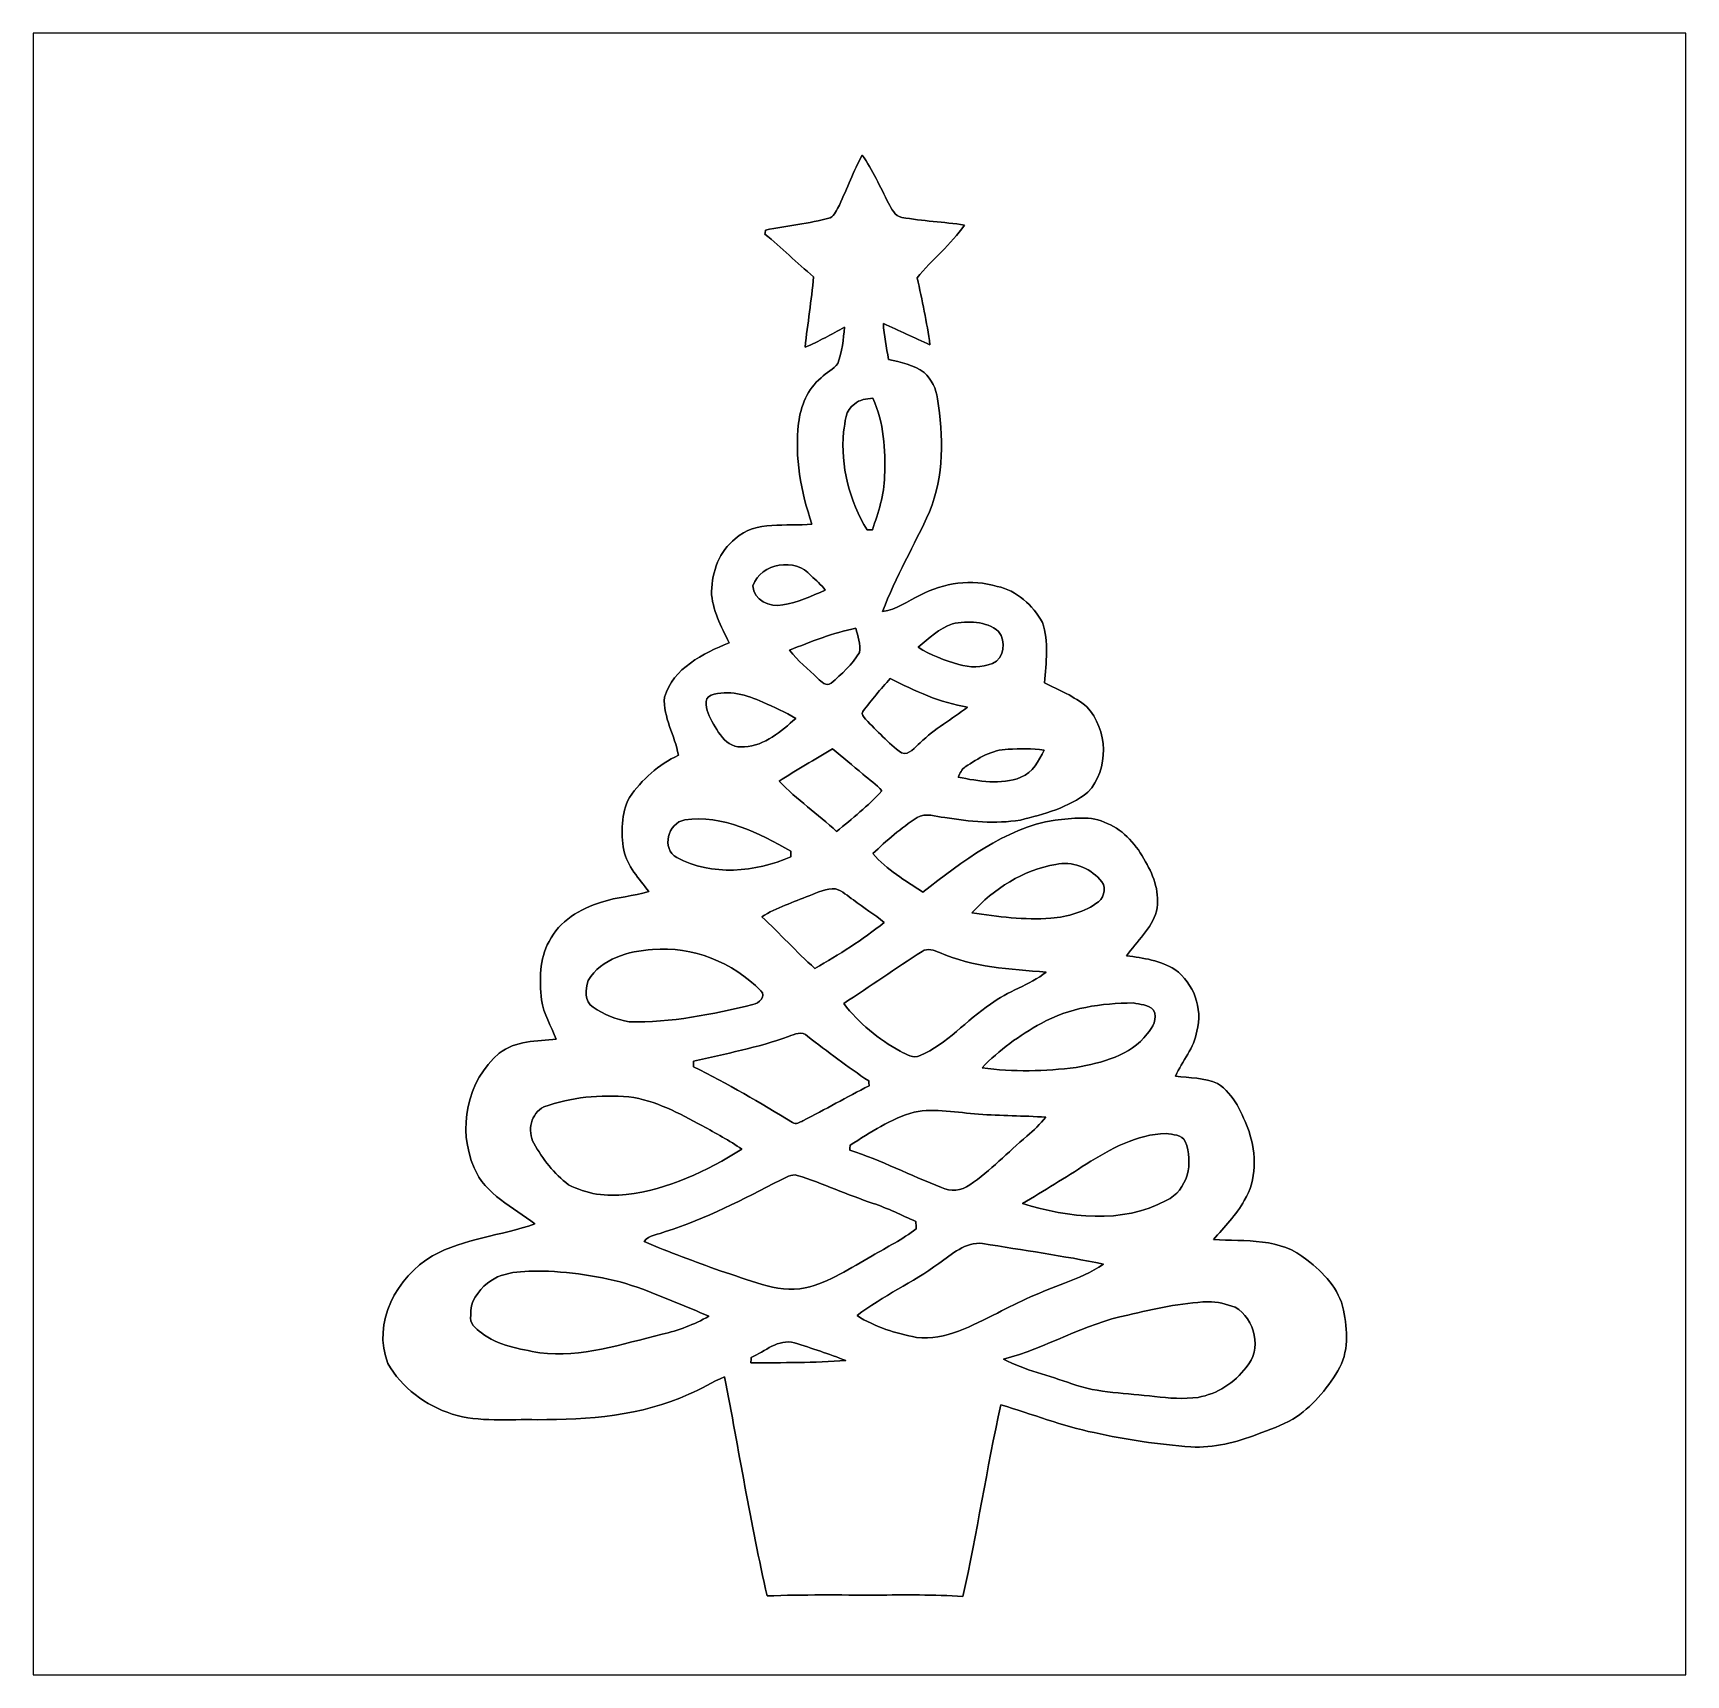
# Model space of a CAD drawing. Header units: centimetres. Extents: x -16.8 to 16.8, y -16.7 to 16.7.
import ezdxf

# ---------------------------------------------------------------- set-up
doc = ezdxf.new("R2010")
doc.units = ezdxf.units.CM
doc.header["$MEASUREMENT"] = 0
doc.layers.add('Layer 1', color=7, linetype='Continuous')

msp = doc.modelspace()

# ---------------------------------------------------------------- linework, layer by layer
at = {"layer": 'Layer 1', "color": 7}
for points, knots in [([(-16.77458, 16.66875), (-16.77458, 16.66875), (16.77458, 16.66875), (16.77458, 16.66875), (16.77458, 16.66875), (16.77458, 16.66875), (16.77458, -16.66875), (16.77458, -16.66875), (16.77458, -16.66875), (16.77458, -16.66875), (-16.77458, -16.66875), (-16.77458, -16.66875), (-16.77458, -16.66875), (-16.77458, -16.66875), (-16.77458, 16.66875), (-16.77458, 16.66875), (-16.77458, 16.66875), (-16.77458, 16.66875), (-16.77458, 16.66875), (-16.77458, 16.66875)], [0, 0, 0, 0, 0.16666667, 0.16666667, 0.16666667, 0.16666667, 0.33333333, 0.33333333, 0.33333333, 0.33333333, 0.5, 0.5, 0.5, 0.5, 0.66666667, 0.66666667, 0.66666667, 0.66666667, 1, 1, 1, 1]), ([(-0.40711, 13.17696), (-0.46531, 13.08982), (-0.49318, 12.96035), (-0.59831, 12.91696), (-0.59831, 12.91696), (-1.02588, 12.79596), (-1.47108, 12.76032), (-1.905, 12.66896), (-1.905, 12.66896), (-1.90923, 12.64849), (-1.9177, 12.60757), (-1.92158, 12.58746), (-1.92158, 12.58746), (-1.58044, 12.31194), (-1.26859, 12.00256), (-0.93345, 11.71963), (-0.93345, 11.71963), (-0.97331, 11.24197), (-1.05234, 10.76854), (-1.10561, 10.29229), (-1.10561, 10.29229), (-0.82338, 10.39848), (-0.56903, 10.56076), (-0.30198, 10.69799), (-0.30198, 10.69799), (-0.33055, 10.44998), (-0.34784, 10.19563), (-0.44168, 9.96139), (-0.44168, 9.96139), (-0.52564, 9.83509), (-0.67522, 9.77477), (-0.77964, 9.66787), (-0.77964, 9.66787), (-1.05728, 9.4421), (-1.1938, 9.09355), (-1.23649, 8.74712), (-1.23649, 8.74712), (-1.32045, 8.05251), (-1.18533, 7.35612), (-0.96696, 6.69854), (-0.96696, 6.69854), (-1.48202, 6.63857), (-2.10608, 6.78533), (-2.5206, 6.4008), (-2.5206, 6.4008), (-2.85009, 6.1528), (-2.98662, 5.72946), (-3.00531, 5.33224), (-3.00531, 5.33224), (-2.99226, 4.95476), (-2.8067, 4.62139), (-2.64654, 4.29013), (-2.64654, 4.29013), (-3.17571, 4.06506), (-3.77754, 3.78143), (-3.95958, 3.18594), (-3.95958, 3.18594), (-3.98851, 2.77107), (-3.74615, 2.40524), (-3.67594, 2.00554), (-3.67594, 2.00554), (-4.07811, 1.81786), (-4.42136, 1.51095), (-4.67078, 1.14512), (-4.67078, 1.14512), (-4.84082, 0.81986), (-4.84223, 0.43251), (-4.78508, 0.07832), (-4.78508, 0.07832), (-4.71488, -0.24941), (-4.47393, -0.50059), (-4.27849, -0.76165), (-4.27849, -0.76165), (-4.5907, -0.86254), (-4.92513, -0.86889), (-5.23522, -0.98002), (-5.23522, -0.98002), (-5.66914, -1.10737), (-6.09353, -1.36102), (-6.30202, -1.778), (-6.30202, -1.778), (-6.49993, -2.13607), (-6.49781, -2.56258), (-6.4516, -2.95769), (-6.4516, -2.95769), (-6.41597, -3.24697), (-6.26004, -3.49673), (-6.15386, -3.76238), (-6.15386, -3.76238), (-6.54544, -3.80259), (-6.9917, -3.78284), (-7.31414, -4.04636), (-7.31414, -4.04636), (-7.97172, -4.59952), (-8.16822, -5.59294), (-7.82038, -6.37011), (-7.82038, -6.37011), (-7.60413, -6.91903), (-7.02416, -7.16668), (-6.58883, -7.5117), (-6.58883, -7.5117), (-7.27498, -7.75053), (-8.02605, -7.80309), (-8.66916, -8.16046), (-8.66916, -8.16046), (-9.392, -8.58449), (-9.90177, -9.51971), (-9.57121, -10.34521), (-9.57121, -10.34521), (-9.29499, -10.83874), (-8.80357, -11.19576), (-8.27088, -11.37144), (-8.27088, -11.37144), (-7.71172, -11.5443), (-7.11906, -11.46986), (-6.54403, -11.48574), (-6.54403, -11.48574), (-5.49981, -11.48927), (-4.42489, -11.40672), (-3.46181, -10.96821), (-3.46181, -10.96821), (-3.21169, -10.86873), (-2.98626, -10.7188), (-2.73897, -10.61473), (-2.73897, -10.61473), (-2.44969, -12.09781), (-2.21368, -13.59217), (-1.8736, -15.06502), (-1.8736, -15.06502), (-1.13806, -15.03186), (-0.40111, -15.04985), (0.33514, -15.04562), (0.33514, -15.04562), (0.92322, -15.04738), (1.51306, -15.0308), (2.10044, -15.07631), (2.10044, -15.07631), (2.38337, -13.78444), (2.58233, -12.47563), (2.86985, -11.18482), (2.86985, -11.18482), (3.50132, -11.37144), (4.11727, -11.61768), (4.76497, -11.74821), (4.76497, -11.74821), (5.40949, -11.89637), (6.06672, -11.98316), (6.72536, -12.04031), (6.72536, -12.04031), (7.18891, -12.06359), (7.64681, -11.9507), (8.07508, -11.78172), (8.07508, -11.78172), (8.31779, -11.68612), (8.57003, -11.60851), (8.79651, -11.47586), (8.79651, -11.47586), (9.17822, -11.23103), (9.4809, -10.8779), (9.71197, -10.49126), (9.71197, -10.49126), (9.93634, -10.12437), (9.90741, -9.66505), (9.82627, -9.25936), (9.82627, -9.25936), (9.73102, -8.83038), (9.42199, -8.49489), (9.07874, -8.24195), (9.07874, -8.24195), (8.56439, -7.78792), (7.82108, -7.86624), (7.18749, -7.82814), (7.18749, -7.82814), (7.4041, -7.57096), (7.64822, -7.3346), (7.80909, -7.03474), (7.80909, -7.03474), (8.06944, -6.61987), (8.05427, -6.08753), (7.90681, -5.63562), (7.90681, -5.63562), (7.7657, -5.27368), (7.61118, -4.87856), (7.26863, -4.65808), (7.26863, -4.65808), (6.99841, -4.54307), (6.69925, -4.54519), (6.41315, -4.50956), (6.41315, -4.50956), (6.55108, -4.20123), (6.79415, -3.93947), (6.84671, -3.59551), (6.84671, -3.59551), (6.97371, -3.13761), (6.78709, -2.6229), (6.40186, -2.34738), (6.40186, -2.34738), (6.10976, -2.15794), (5.7598, -2.11067), (5.42255, -2.06798), (5.42255, -2.06798), (5.62927, -1.76812), (5.92631, -1.52118), (6.02756, -1.15888), (6.02756, -1.15888), (6.1027, -0.80963), (5.98099, -0.45579), (5.80461, -0.15769), (5.80461, -0.15769), (5.6328, 0.17039), (5.37704, 0.47449), (5.02779, 0.61913), (5.02779, 0.61913), (4.70429, 0.79375), (4.31694, 0.71755), (3.9684, 0.68968), (3.9684, 0.68968), (2.9337, 0.51717), (2.09303, -0.15487), (1.28517, -0.7747), (1.28517, -0.7747), (0.93204, -0.53587), (0.54998, -0.32314), (0.27164, 0.00741), (0.27164, 0.00741), (0.54963, 0.27552), (0.84455, 0.52917), (1.17016, 0.73836), (1.17016, 0.73836), (1.33703, 0.84949), (1.54834, 0.75177), (1.73037, 0.74295), (1.73037, 0.74295), (2.23591, 0.65476), (2.75484, 0.60854), (3.26496, 0.68756), (3.26496, 0.68756), (3.74333, 0.81174), (4.24286, 0.94051), (4.63726, 1.25377), (4.63726, 1.25377), (5.06942, 1.72156), (5.04754, 2.52977), (4.61292, 2.99014), (4.61292, 2.99014), (4.35822, 3.20287), (4.04742, 3.32846), (3.75461, 3.47733), (3.75461, 3.47733), (3.78813, 3.88338), (3.84351, 4.30989), (3.71369, 4.70359), (3.71369, 4.70359), (3.51508, 5.04684), (3.19511, 5.35164), (2.79576, 5.43384), (2.79576, 5.43384), (2.27612, 5.59118), (1.70921, 5.50439), (1.23261, 5.25568), (1.23261, 5.25568), (0.98002, 5.14174), (0.75036, 4.95864), (0.46884, 4.92301), (0.46884, 4.92301), (0.72566, 5.62539), (1.12007, 6.26569), (1.41852, 6.94972), (1.41852, 6.94972), (1.72367, 7.67256), (1.70004, 8.48325), (1.58538, 9.24489), (1.58538, 9.24489), (1.55681, 9.44633), (1.46332, 9.6393), (1.31127, 9.77688), (1.31127, 9.77688), (1.09996, 9.93034), (0.83961, 9.98608), (0.5902, 10.04217), (0.5902, 10.04217), (0.55033, 10.28559), (0.49248, 10.52654), (0.48472, 10.77383), (0.48472, 10.77383), (0.80081, 10.63025), (1.11231, 10.47644), (1.43087, 10.33815), (1.43087, 10.33815), (1.36807, 10.79535), (1.26965, 11.24656), (1.17087, 11.69705), (1.17087, 11.69705), (1.47002, 12.07453), (1.85949, 12.37192), (2.13219, 12.7702), (2.13219, 12.7702), (1.70921, 12.83547), (1.27952, 12.84781), (0.85901, 12.92684), (0.85901, 12.92684), (0.71332, 12.94977), (0.65652, 13.10287), (0.58702, 13.21329), (0.58702, 13.21329), (0.42192, 13.54596), (0.26705, 13.88533), (0.05503, 14.1919), (0.05503, 14.1919), (-0.12241, 13.86452), (-0.25118, 13.51421), (-0.40711, 13.17696)], [0, 0, 0, 0, 0.01265823, 0.01265823, 0.01265823, 0.01265823, 0.02531646, 0.02531646, 0.02531646, 0.02531646, 0.03797468, 0.03797468, 0.03797468, 0.03797468, 0.05063291, 0.05063291, 0.05063291, 0.05063291, 0.06329114, 0.06329114, 0.06329114, 0.06329114, 0.07594937, 0.07594937, 0.07594937, 0.07594937, 0.08860759, 0.08860759, 0.08860759, 0.08860759, 0.10126582, 0.10126582, 0.10126582, 0.10126582, 0.11392405, 0.11392405, 0.11392405, 0.11392405, 0.12658228, 0.12658228, 0.12658228, 0.12658228, 0.13924051, 0.13924051, 0.13924051, 0.13924051, 0.15189873, 0.15189873, 0.15189873, 0.15189873, 0.16455696, 0.16455696, 0.16455696, 0.16455696, 0.17721519, 0.17721519, 0.17721519, 0.17721519, 0.18987342, 0.18987342, 0.18987342, 0.18987342, 0.20253165, 0.20253165, 0.20253165, 0.20253165, 0.21518987, 0.21518987, 0.21518987, 0.21518987, 0.2278481, 0.2278481, 0.2278481, 0.2278481, 0.24050633, 0.24050633, 0.24050633, 0.24050633, 0.25316456, 0.25316456, 0.25316456, 0.25316456, 0.26582278, 0.26582278, 0.26582278, 0.26582278, 0.27848101, 0.27848101, 0.27848101, 0.27848101, 0.29113924, 0.29113924, 0.29113924, 0.29113924, 0.30379747, 0.30379747, 0.30379747, 0.30379747, 0.3164557, 0.3164557, 0.3164557, 0.3164557, 0.32911392, 0.32911392, 0.32911392, 0.32911392, 0.34177215, 0.34177215, 0.34177215, 0.34177215, 0.35443038, 0.35443038, 0.35443038, 0.35443038, 0.36708861, 0.36708861, 0.36708861, 0.36708861, 0.37974684, 0.37974684, 0.37974684, 0.37974684, 0.39240506, 0.39240506, 0.39240506, 0.39240506, 0.40506329, 0.40506329, 0.40506329, 0.40506329, 0.41772152, 0.41772152, 0.41772152, 0.41772152, 0.43037975, 0.43037975, 0.43037975, 0.43037975, 0.44303797, 0.44303797, 0.44303797, 0.44303797, 0.4556962, 0.4556962, 0.4556962, 0.4556962, 0.46835443, 0.46835443, 0.46835443, 0.46835443, 0.48101266, 0.48101266, 0.48101266, 0.48101266, 0.49367089, 0.49367089, 0.49367089, 0.49367089, 0.50632911, 0.50632911, 0.50632911, 0.50632911, 0.51898734, 0.51898734, 0.51898734, 0.51898734, 0.53164557, 0.53164557, 0.53164557, 0.53164557, 0.5443038, 0.5443038, 0.5443038, 0.5443038, 0.55696203, 0.55696203, 0.55696203, 0.55696203, 0.56962025, 0.56962025, 0.56962025, 0.56962025, 0.58227848, 0.58227848, 0.58227848, 0.58227848, 0.59493671, 0.59493671, 0.59493671, 0.59493671, 0.60759494, 0.60759494, 0.60759494, 0.60759494, 0.62025316, 0.62025316, 0.62025316, 0.62025316, 0.63291139, 0.63291139, 0.63291139, 0.63291139, 0.64556962, 0.64556962, 0.64556962, 0.64556962, 0.65822785, 0.65822785, 0.65822785, 0.65822785, 0.67088608, 0.67088608, 0.67088608, 0.67088608, 0.6835443, 0.6835443, 0.6835443, 0.6835443, 0.69620253, 0.69620253, 0.69620253, 0.69620253, 0.70886076, 0.70886076, 0.70886076, 0.70886076, 0.72151899, 0.72151899, 0.72151899, 0.72151899, 0.73417722, 0.73417722, 0.73417722, 0.73417722, 0.74683544, 0.74683544, 0.74683544, 0.74683544, 0.75949367, 0.75949367, 0.75949367, 0.75949367, 0.7721519, 0.7721519, 0.7721519, 0.7721519, 0.78481013, 0.78481013, 0.78481013, 0.78481013, 0.79746835, 0.79746835, 0.79746835, 0.79746835, 0.81012658, 0.81012658, 0.81012658, 0.81012658, 0.82278481, 0.82278481, 0.82278481, 0.82278481, 0.83544304, 0.83544304, 0.83544304, 0.83544304, 0.84810127, 0.84810127, 0.84810127, 0.84810127, 0.86075949, 0.86075949, 0.86075949, 0.86075949, 0.87341772, 0.87341772, 0.87341772, 0.87341772, 0.88607595, 0.88607595, 0.88607595, 0.88607595, 0.89873418, 0.89873418, 0.89873418, 0.89873418, 0.91139241, 0.91139241, 0.91139241, 0.91139241, 0.92405063, 0.92405063, 0.92405063, 0.92405063, 0.93670886, 0.93670886, 0.93670886, 0.93670886, 0.94936709, 0.94936709, 0.94936709, 0.94936709, 0.96202532, 0.96202532, 0.96202532, 0.96202532, 0.97468354, 0.97468354, 0.97468354, 0.97468354, 1, 1, 1, 1]), ([(-0.10195, 9.13483), (0, 9.22902), (0.14041, 9.24278), (0.27129, 9.25477), (0.27129, 9.25477), (0.49953, 8.76124), (0.52599, 8.20667), (0.50976, 7.67221), (0.50976, 7.67221), (0.50588, 7.29509), (0.37994, 6.93561), (0.26176, 6.58248), (0.26176, 6.58248), (0.2353, 6.58142), (0.18274, 6.57931), (0.15628, 6.5786), (0.15628, 6.5786), (-0.20814, 7.17268), (-0.38559, 7.87471), (-0.32279, 8.57179), (-0.32279, 8.57179), (-0.28575, 8.76653), (-0.29528, 9.01841), (-0.10195, 9.13483)], [0, 0, 0, 0, 0.14285714, 0.14285714, 0.14285714, 0.14285714, 0.28571429, 0.28571429, 0.28571429, 0.28571429, 0.42857143, 0.42857143, 0.42857143, 0.42857143, 0.57142857, 0.57142857, 0.57142857, 0.57142857, 0.71428571, 0.71428571, 0.71428571, 0.71428571, 1, 1, 1, 1]), ([(-2.16359, 5.44724), (-2.00237, 5.91361), (-1.29469, 6.02615), (-0.98249, 5.64903), (-0.98249, 5.64903), (-0.87877, 5.56048), (-0.77964, 5.46523), (-0.69356, 5.35905), (-0.69356, 5.35905), (-0.97226, 5.23416), (-1.25765, 5.10999), (-1.55928, 5.05672), (-1.55928, 5.05672), (-1.81857, 4.9978), (-2.15547, 5.15549), (-2.16359, 5.44724)], [0, 0, 0, 0, 0.2, 0.2, 0.2, 0.2, 0.4, 0.4, 0.4, 0.4, 0.6, 0.6, 0.6, 0.6, 1, 1, 1, 1]), ([(1.8863, 4.67572), (2.19639, 4.73251), (2.57104, 4.73816), (2.82293, 4.51661), (2.82293, 4.51661), (2.98309, 4.32047), (2.94393, 3.9751), (2.69663, 3.86609), (2.69663, 3.86609), (2.48038, 3.78601), (2.23661, 3.77966), (2.01612, 3.84775), (2.01612, 3.84775), (1.72791, 3.92747), (1.44568, 4.03895), (1.19168, 4.19876), (1.19168, 4.19876), (1.40899, 4.37374), (1.61854, 4.58188), (1.8863, 4.67572)], [0, 0, 0, 0, 0.16666667, 0.16666667, 0.16666667, 0.16666667, 0.33333333, 0.33333333, 0.33333333, 0.33333333, 0.5, 0.5, 0.5, 0.5, 0.66666667, 0.66666667, 0.66666667, 0.66666667, 1, 1, 1, 1]), ([(-1.41958, 4.13632), (-0.98213, 4.31659), (-0.53622, 4.4891), (-0.07161, 4.58611), (-0.07161, 4.58611), (-0.04057, 4.42454), (0.03246, 4.25556), (-0.00212, 4.09116), (-0.00212, 4.09116), (-0.14923, 3.84986), (-0.36054, 3.64808), (-0.57679, 3.46992), (-0.57679, 3.46992), (-0.67486, 3.39302), (-0.77399, 3.50238), (-0.8442, 3.56411), (-0.8442, 3.56411), (-1.03576, 3.75532), (-1.25589, 3.91866), (-1.41958, 4.13632)], [0, 0, 0, 0, 0.16666667, 0.16666667, 0.16666667, 0.16666667, 0.33333333, 0.33333333, 0.33333333, 0.33333333, 0.5, 0.5, 0.5, 0.5, 0.66666667, 0.66666667, 0.66666667, 0.66666667, 1, 1, 1, 1]), ([(0.06914, 2.89384), (0.23812, 3.12914), (0.43215, 3.34504), (0.62406, 3.56164), (0.62406, 3.56164), (1.1243, 3.31223), (1.63548, 3.07093), (2.19357, 2.98238), (2.19357, 2.98238), (1.87784, 2.73579), (1.51871, 2.54388), (1.23296, 2.25884), (1.23296, 2.25884), (1.11866, 2.17346), (1.02341, 2.00131), (0.85161, 2.05105), (0.85161, 2.05105), (0.58596, 2.25354), (0.35419, 2.49555), (0.12382, 2.73614), (0.12382, 2.73614), (0.08819, 2.77671), (0.02963, 2.83845), (0.06914, 2.89384)], [0, 0, 0, 0, 0.14285714, 0.14285714, 0.14285714, 0.14285714, 0.28571429, 0.28571429, 0.28571429, 0.28571429, 0.42857143, 0.42857143, 0.42857143, 0.42857143, 0.57142857, 0.57142857, 0.57142857, 0.57142857, 0.71428571, 0.71428571, 0.71428571, 0.71428571, 1, 1, 1, 1]), ([(-3.01413, 3.22545), (-2.66277, 3.34222), (-2.286, 3.22721), (-1.95968, 3.08398), (-1.95968, 3.08398), (-1.73496, 2.98097), (-1.50671, 2.88255), (-1.2954, 2.75343), (-1.2954, 2.75343), (-1.5875, 2.49343), (-1.92334, 2.19675), (-2.33433, 2.17805), (-2.33433, 2.17805), (-2.72662, 2.12302), (-2.89842, 2.52589), (-3.05329, 2.80458), (-3.05329, 2.80458), (-3.10938, 2.93335), (-3.17571, 3.15348), (-3.01413, 3.22545)], [0, 0, 0, 0, 0.16666667, 0.16666667, 0.16666667, 0.16666667, 0.33333333, 0.33333333, 0.33333333, 0.33333333, 0.5, 0.5, 0.5, 0.5, 0.66666667, 0.66666667, 0.66666667, 0.66666667, 1, 1, 1, 1]), ([(-1.63336, 1.47638), (-1.27706, 1.70603), (-0.91123, 1.91982), (-0.54822, 2.13783), (-0.54822, 2.13783), (-0.34184, 1.96674), (-0.13617, 1.79529), (0.06738, 1.62066), (0.06738, 1.62066), (0.1965, 1.50918), (0.34678, 1.41746), (0.45226, 1.28023), (0.45226, 1.28023), (0.17745, 0.97719), (-0.14781, 0.71826), (-0.46496, 0.45896), (-0.46496, 0.45896), (-0.84384, 0.80963), (-1.27141, 1.10808), (-1.63336, 1.47638)], [0, 0, 0, 0, 0.16666667, 0.16666667, 0.16666667, 0.16666667, 0.33333333, 0.33333333, 0.33333333, 0.33333333, 0.5, 0.5, 0.5, 0.5, 0.66666667, 0.66666667, 0.66666667, 0.66666667, 1, 1, 1, 1]), ([(2.14771, 1.76742), (2.40665, 1.9431), (2.6924, 2.12266), (3.0166, 2.12584), (3.0166, 2.12584), (3.25896, 2.13819), (3.50449, 2.14242), (3.7465, 2.11102), (3.7465, 2.11102), (3.6449, 1.8863), (3.51437, 1.66123), (3.27554, 1.55681), (3.27554, 1.55681), (2.86808, 1.39312), (2.41935, 1.4799), (2.00378, 1.55998), (2.00378, 1.55998), (2.0387, 1.63689), (2.07222, 1.7212), (2.14771, 1.76742)], [0, 0, 0, 0, 0.16666667, 0.16666667, 0.16666667, 0.16666667, 0.33333333, 0.33333333, 0.33333333, 0.33333333, 0.5, 0.5, 0.5, 0.5, 0.66666667, 0.66666667, 0.66666667, 0.66666667, 1, 1, 1, 1]), ([(-3.54718, 0.69074), (-2.7753, 0.80257), (-2.04329, 0.4258), (-1.39065, 0.05786), (-1.39065, 0.05786), (-1.39136, 0.02963), (-1.39347, -0.02646), (-1.39453, -0.05468), (-1.39453, -0.05468), (-2.11631, -0.375), (-2.99438, -0.45085), (-3.70911, -0.07303), (-3.70911, -0.07303), (-4.02449, 0.10125), (-3.89326, 0.63782), (-3.54718, 0.69074)], [0, 0, 0, 0, 0.2, 0.2, 0.2, 0.2, 0.4, 0.4, 0.4, 0.4, 0.6, 0.6, 0.6, 0.6, 1, 1, 1, 1]), ([(3.98463, -0.21237), (4.31306, -0.13794), (4.65702, -0.27552), (4.88103, -0.51647), (4.88103, -0.51647), (5.00909, -0.63253), (4.98475, -0.86572), (4.85211, -0.96908), (4.85211, -0.96908), (4.57764, -1.18428), (4.22451, -1.26965), (3.88444, -1.30528), (3.88444, -1.30528), (3.34716, -1.33914), (2.80917, -1.2767), (2.27894, -1.19486), (2.27894, -1.19486), (2.72803, -0.70556), (3.32246, -0.32385), (3.98463, -0.21237)], [0, 0, 0, 0, 0.16666667, 0.16666667, 0.16666667, 0.16666667, 0.33333333, 0.33333333, 0.33333333, 0.33333333, 0.5, 0.5, 0.5, 0.5, 0.66666667, 0.66666667, 0.66666667, 0.66666667, 1, 1, 1, 1]), ([(-1.01988, -0.84631), (-0.84808, -0.77929), (-0.67451, -0.69956), (-0.48472, -0.70626), (-0.48472, -0.70626), (-0.3489, -0.75283), (-0.23989, -0.85337), (-0.12312, -0.9338), (-0.12312, -0.9338), (0.08184, -1.09044), (0.30339, -1.22555), (0.5013, -1.39171), (0.5013, -1.39171), (0.05786, -1.73849), (-0.41381, -2.04929), (-0.90699, -2.32163), (-0.90699, -2.32163), (-1.28129, -1.9879), (-1.61678, -1.61396), (-1.98367, -1.27247), (-1.98367, -1.27247), (-1.68204, -1.08938), (-1.34514, -0.97931), (-1.01988, -0.84631)], [0, 0, 0, 0, 0.14285714, 0.14285714, 0.14285714, 0.14285714, 0.28571429, 0.28571429, 0.28571429, 0.28571429, 0.42857143, 0.42857143, 0.42857143, 0.42857143, 0.57142857, 0.57142857, 0.57142857, 0.57142857, 0.71428571, 0.71428571, 0.71428571, 0.71428571, 1, 1, 1, 1]), ([(-4.19982, -1.94169), (-3.38843, -1.86408), (-2.56716, -2.20133), (-2.00201, -2.77848), (-2.00201, -2.77848), (-1.88595, -2.88819), (-2.04611, -3.03812), (-2.16429, -3.05717), (-2.16429, -3.05717), (-2.98556, -3.25614), (-3.82623, -3.42865), (-4.67572, -3.40536), (-4.67572, -3.40536), (-4.93536, -3.36303), (-5.18795, -3.2579), (-5.40561, -3.11115), (-5.40561, -3.11115), (-5.59188, -2.99579), (-5.5566, -2.7499), (-5.50827, -2.5714), (-5.50827, -2.5714), (-5.23522, -2.12055), (-4.69265, -1.97132), (-4.19982, -1.94169)], [0, 0, 0, 0, 0.14285714, 0.14285714, 0.14285714, 0.14285714, 0.28571429, 0.28571429, 0.28571429, 0.28571429, 0.42857143, 0.42857143, 0.42857143, 0.42857143, 0.57142857, 0.57142857, 0.57142857, 0.57142857, 0.71428571, 0.71428571, 0.71428571, 0.71428571, 1, 1, 1, 1]), ([(1.27, -1.97732), (1.38148, -1.90253), (1.51201, -1.95651), (1.62278, -2.00201), (1.62278, -2.00201), (2.30399, -2.30188), (3.05823, -2.33715), (3.78919, -2.39783), (3.78919, -2.39783), (3.44911, -2.67194), (3.00567, -2.77777), (2.66206, -3.04941), (2.66206, -3.04941), (2.16464, -3.37009), (1.78294, -3.85904), (1.23014, -4.09363), (1.23014, -4.09363), (1.0922, -4.16842), (0.95109, -4.058), (0.82762, -4.00544), (0.82762, -4.00544), (0.38841, -3.75955), (-0.01411, -3.43711), (-0.32032, -3.0353), (-0.32032, -3.0353), (0.21378, -2.68852), (0.73448, -2.32093), (1.27, -1.97732)], [0, 0, 0, 0, 0.125, 0.125, 0.125, 0.125, 0.25, 0.25, 0.25, 0.25, 0.375, 0.375, 0.375, 0.375, 0.5, 0.5, 0.5, 0.5, 0.625, 0.625, 0.625, 0.625, 0.75, 0.75, 0.75, 0.75, 1, 1, 1, 1]), ([(3.68688, -3.43853), (4.25379, -3.1242), (4.91349, -3.02683), (5.55343, -3.02401), (5.55343, -3.02401), (5.6896, -3.05717), (5.86916, -3.05082), (5.96653, -3.17041), (5.96653, -3.17041), (6.06637, -3.33516), (5.94395, -3.52531), (5.83812, -3.65125), (5.83812, -3.65125), (5.50051, -4.09963), (4.91949, -4.23968), (4.39773, -4.33282), (4.39773, -4.33282), (3.76661, -4.41431), (3.11961, -4.42666), (2.48814, -4.34305), (2.48814, -4.34305), (2.83139, -3.97722), (3.25049, -3.68371), (3.68688, -3.43853)], [0, 0, 0, 0, 0.14285714, 0.14285714, 0.14285714, 0.14285714, 0.28571429, 0.28571429, 0.28571429, 0.28571429, 0.42857143, 0.42857143, 0.42857143, 0.42857143, 0.57142857, 0.57142857, 0.57142857, 0.57142857, 0.71428571, 0.71428571, 0.71428571, 0.71428571, 1, 1, 1, 1]), ([(-1.4411, -3.70311), (-1.32045, -3.66889), (-1.16029, -3.57646), (-1.05445, -3.70029), (-1.05445, -3.70029), (-0.64699, -4.01285), (-0.23918, -4.32576), (0.1905, -4.60869), (0.1905, -4.60869), (0.19121, -4.63303), (0.19332, -4.68207), (0.19438, -4.70641), (0.19438, -4.70641), (-0.25612, -4.93748), (-0.6985, -5.18372), (-1.14723, -5.41761), (-1.14723, -5.41761), (-1.21285, -5.44336), (-1.29328, -5.50016), (-1.36102, -5.45183), (-1.36102, -5.45183), (-2.01189, -5.04437), (-2.68182, -4.66725), (-3.36656, -4.31976), (-3.36656, -4.31976), (-3.36762, -4.29189), (-3.36973, -4.2358), (-3.37079, -4.20758), (-3.37079, -4.20758), (-2.7238, -4.05447), (-2.06657, -3.93418), (-1.4411, -3.70311)], [0, 0, 0, 0, 0.11111111, 0.11111111, 0.11111111, 0.11111111, 0.22222222, 0.22222222, 0.22222222, 0.22222222, 0.33333333, 0.33333333, 0.33333333, 0.33333333, 0.44444444, 0.44444444, 0.44444444, 0.44444444, 0.55555556, 0.55555556, 0.55555556, 0.55555556, 0.66666667, 0.66666667, 0.66666667, 0.66666667, 0.77777778, 0.77777778, 0.77777778, 0.77777778, 1, 1, 1, 1]), ([(-6.40433, -5.13397), (-5.85364, -4.93642), (-5.25992, -4.8835), (-4.67854, -4.92936), (-4.67854, -4.92936), (-4.14232, -5.00309), (-3.65936, -5.26274), (-3.18982, -5.51709), (-3.18982, -5.51709), (-2.91853, -5.67126), (-2.64125, -5.81625), (-2.38548, -5.99546), (-2.38548, -5.99546), (-3.10198, -6.43537), (-3.8862, -6.81884), (-4.73322, -6.91056), (-4.73322, -6.91056), (-5.13009, -6.96207), (-5.55096, -6.90668), (-5.90479, -6.71477), (-5.90479, -6.71477), (-6.1976, -6.49111), (-6.4322, -6.19266), (-6.61176, -5.87304), (-6.61176, -5.87304), (-6.74335, -5.61728), (-6.67597, -5.26768), (-6.40433, -5.13397)], [0, 0, 0, 0, 0.125, 0.125, 0.125, 0.125, 0.25, 0.25, 0.25, 0.25, 0.375, 0.375, 0.375, 0.375, 0.5, 0.5, 0.5, 0.5, 0.625, 0.625, 0.625, 0.625, 0.75, 0.75, 0.75, 0.75, 1, 1, 1, 1]), ([(1.10843, -5.2391), (1.54305, -5.15796), (1.98085, -5.25145), (2.41512, -5.28073), (2.41512, -5.28073), (2.86949, -5.31707), (3.32669, -5.31389), (3.78178, -5.34353), (3.78178, -5.34353), (3.66395, -5.48076), (3.53907, -5.61269), (3.39796, -5.72629), (3.39796, -5.72629), (3.01025, -6.05578), (2.65783, -6.42902), (2.23802, -6.71901), (2.23802, -6.71901), (2.07574, -6.84036), (1.84573, -6.86117), (1.66405, -6.77157), (1.66405, -6.77157), (1.04175, -6.52674), (0.44309, -6.22124), (-0.19403, -6.01416), (-0.19403, -6.01416), (-0.19368, -5.9884), (-0.19262, -5.93654), (-0.19226, -5.91079), (-0.19226, -5.91079), (0.2226, -5.65503), (0.63571, -5.37669), (1.10843, -5.2391)], [0, 0, 0, 0, 0.11111111, 0.11111111, 0.11111111, 0.11111111, 0.22222222, 0.22222222, 0.22222222, 0.22222222, 0.33333333, 0.33333333, 0.33333333, 0.33333333, 0.44444444, 0.44444444, 0.44444444, 0.44444444, 0.55555556, 0.55555556, 0.55555556, 0.55555556, 0.66666667, 0.66666667, 0.66666667, 0.66666667, 0.77777778, 0.77777778, 0.77777778, 0.77777778, 1, 1, 1, 1]), ([(4.60269, -6.29638), (5.09411, -5.99087), (5.62857, -5.68854), (6.22335, -5.6769), (6.22335, -5.6769), (6.35529, -5.69666), (6.5465, -5.6956), (6.61141, -5.84059), (6.61141, -5.84059), (6.78709, -6.25687), (6.66291, -6.83577), (6.22512, -7.03439), (6.22512, -7.03439), (5.32765, -7.52299), (4.24568, -7.37976), (3.30588, -7.09859), (3.30588, -7.09859), (3.74156, -6.83719), (4.17513, -6.5719), (4.60269, -6.29638)], [0, 0, 0, 0, 0.16666667, 0.16666667, 0.16666667, 0.16666667, 0.33333333, 0.33333333, 0.33333333, 0.33333333, 0.5, 0.5, 0.5, 0.5, 0.66666667, 0.66666667, 0.66666667, 0.66666667, 1, 1, 1, 1]), ([(-1.60196, -6.61952), (-1.49648, -6.57542), (-1.3843, -6.49111), (-1.2633, -6.52463), (-1.2633, -6.52463), (-0.74224, -6.69114), (-0.24342, -6.91938), (0.27517, -7.0933), (0.27517, -7.0933), (0.57397, -7.19384), (0.8569, -7.33354), (1.14441, -7.4616), (1.14441, -7.4616), (1.14618, -7.51064), (1.14864, -7.56003), (1.15147, -7.60977), (1.15147, -7.60977), (0.87418, -7.82602), (0.55704, -7.98089), (0.25682, -8.16046), (0.25682, -8.16046), (-0.18309, -8.39823), (-0.6036, -8.70021), (-1.09961, -8.81133), (-1.09961, -8.81133), (-1.70533, -8.92951), (-2.26131, -8.62471), (-2.8254, -8.46455), (-2.8254, -8.46455), (-3.34257, -8.2737), (-3.86398, -8.08919), (-4.3688, -7.86765), (-4.3688, -7.86765), (-4.27108, -7.72901), (-4.07635, -7.72971), (-3.93524, -7.66374), (-3.93524, -7.66374), (-3.11856, -7.40974), (-2.36008, -7.00793), (-1.60196, -6.61952)], [0, 0, 0, 0, 0.09090909, 0.09090909, 0.09090909, 0.09090909, 0.18181818, 0.18181818, 0.18181818, 0.18181818, 0.27272727, 0.27272727, 0.27272727, 0.27272727, 0.36363636, 0.36363636, 0.36363636, 0.36363636, 0.45454545, 0.45454545, 0.45454545, 0.45454545, 0.54545455, 0.54545455, 0.54545455, 0.54545455, 0.63636364, 0.63636364, 0.63636364, 0.63636364, 0.72727273, 0.72727273, 0.72727273, 0.72727273, 0.81818182, 0.81818182, 0.81818182, 0.81818182, 1, 1, 1, 1]), ([(1.61078, -8.31286), (1.87678, -8.12976), (2.14771, -7.87118), (2.49978, -7.90787), (2.49978, -7.90787), (3.31717, -8.04369), (4.13914, -8.15975), (4.95088, -8.32591), (4.95088, -8.32591), (4.71135, -8.49912), (4.43336, -8.60813), (4.1596, -8.71396), (4.1596, -8.71396), (3.69499, -8.89035), (3.23462, -9.08121), (2.79964, -9.32321), (2.79964, -9.32321), (2.28141, -9.56134), (1.75507, -9.89506), (1.15711, -9.81569), (1.15711, -9.81569), (0.73695, -9.73455), (0.31397, -9.60614), (-0.04868, -9.37295), (-0.04868, -9.37295), (0.47131, -8.96796), (1.08126, -8.70338), (1.61078, -8.31286)], [0, 0, 0, 0, 0.125, 0.125, 0.125, 0.125, 0.25, 0.25, 0.25, 0.25, 0.375, 0.375, 0.375, 0.375, 0.5, 0.5, 0.5, 0.5, 0.625, 0.625, 0.625, 0.625, 0.75, 0.75, 0.75, 0.75, 1, 1, 1, 1]), ([(-7.55297, -8.71114), (-7.20513, -8.43915), (-6.72853, -8.47161), (-6.31225, -8.46914), (-6.31225, -8.46914), (-5.66244, -8.51147), (-5.00662, -8.60707), (-4.39491, -8.83849), (-4.39491, -8.83849), (-3.95005, -9.02123), (-3.4992, -9.19127), (-3.05929, -9.38565), (-3.05929, -9.38565), (-3.35386, -9.55604), (-3.67736, -9.67422), (-4.00861, -9.75007), (-4.00861, -9.75007), (-4.82071, -9.9508), (-5.64092, -10.22844), (-6.49041, -10.12896), (-6.49041, -10.12896), (-6.89716, -10.04746), (-7.34131, -9.99137), (-7.67539, -9.72185), (-7.67539, -9.72185), (-7.78334, -9.63612), (-7.93221, -9.53347), (-7.88635, -9.36519), (-7.88635, -9.36519), (-7.92833, -9.10026), (-7.73642, -8.87554), (-7.55297, -8.71114)], [0, 0, 0, 0, 0.11111111, 0.11111111, 0.11111111, 0.11111111, 0.22222222, 0.22222222, 0.22222222, 0.22222222, 0.33333333, 0.33333333, 0.33333333, 0.33333333, 0.44444444, 0.44444444, 0.44444444, 0.44444444, 0.55555556, 0.55555556, 0.55555556, 0.55555556, 0.66666667, 0.66666667, 0.66666667, 0.66666667, 0.77777778, 0.77777778, 0.77777778, 0.77777778, 1, 1, 1, 1]), ([(5.44689, -9.36166), (5.9817, -9.23255), (6.52286, -9.11401), (7.0739, -9.08967), (7.0739, -9.08967), (7.26228, -9.09179), (7.44961, -9.13624), (7.626, -9.20256), (7.626, -9.20256), (8.02957, -9.43398), (8.17774, -10.07075), (7.84719, -10.42317), (7.84719, -10.42317), (7.614, -10.73997), (7.26017, -10.96257), (6.87282, -11.03277), (6.87282, -11.03277), (6.57931, -11.06946), (6.28297, -11.05006), (5.99052, -11.01549), (5.99052, -11.01549), (5.42854, -10.94246), (4.84822, -10.9541), (4.30918, -10.75655), (4.30918, -10.75655), (3.84881, -10.58827), (3.36162, -10.48279), (2.92382, -10.25807), (2.92382, -10.25807), (3.78989, -10.02877), (4.56459, -9.53699), (5.44689, -9.36166)], [0, 0, 0, 0, 0.11111111, 0.11111111, 0.11111111, 0.11111111, 0.22222222, 0.22222222, 0.22222222, 0.22222222, 0.33333333, 0.33333333, 0.33333333, 0.33333333, 0.44444444, 0.44444444, 0.44444444, 0.44444444, 0.55555556, 0.55555556, 0.55555556, 0.55555556, 0.66666667, 0.66666667, 0.66666667, 0.66666667, 0.77777778, 0.77777778, 0.77777778, 0.77777778, 1, 1, 1, 1]), ([(-2.19886, -10.22174), (-1.91523, -10.10391), (-1.65171, -9.83615), (-1.31974, -9.92505), (-1.31974, -9.92505), (-0.96908, -10.03653), (-0.61807, -10.15118), (-0.27552, -10.28559), (-0.27552, -10.28559), (-0.91722, -10.33216), (-1.56139, -10.32792), (-2.20451, -10.33004), (-2.20451, -10.33004), (-2.2031, -10.30287), (-2.20028, -10.24855), (-2.19886, -10.22174)], [0, 0, 0, 0, 0.2, 0.2, 0.2, 0.2, 0.4, 0.4, 0.4, 0.4, 0.6, 0.6, 0.6, 0.6, 1, 1, 1, 1])]:
    msp.add_open_spline(points, degree=3, knots=knots, dxfattribs=at)
at = {"layer": 'Layer 1', "color": 252}
for points, knots in [([(-0.40711, 13.17696), (-0.25118, 13.51421), (-0.12241, 13.86452), (0.05503, 14.1919), (0.05503, 14.1919), (0.26705, 13.88533), (0.42192, 13.54596), (0.58702, 13.21329), (0.58702, 13.21329), (0.65652, 13.10287), (0.71332, 12.94977), (0.85901, 12.92684), (0.85901, 12.92684), (1.27952, 12.84781), (1.70921, 12.83547), (2.13219, 12.7702), (2.13219, 12.7702), (1.85949, 12.37192), (1.47002, 12.07453), (1.17087, 11.69705), (1.17087, 11.69705), (1.26965, 11.24656), (1.36807, 10.79535), (1.43087, 10.33815), (1.43087, 10.33815), (1.11231, 10.47644), (0.80081, 10.63025), (0.48472, 10.77383), (0.48472, 10.77383), (0.49248, 10.52654), (0.55033, 10.28559), (0.5902, 10.04217), (0.5902, 10.04217), (0.83961, 9.98608), (1.09996, 9.93034), (1.31127, 9.77688), (1.31127, 9.77688), (1.46332, 9.6393), (1.55681, 9.44633), (1.58538, 9.24489), (1.58538, 9.24489), (1.70004, 8.48325), (1.72367, 7.67256), (1.41852, 6.94972), (1.41852, 6.94972), (1.12007, 6.26569), (0.72566, 5.62539), (0.46884, 4.92301), (0.46884, 4.92301), (0.75036, 4.95864), (0.98002, 5.14174), (1.23261, 5.25568), (1.23261, 5.25568), (1.70921, 5.50439), (2.27612, 5.59118), (2.79576, 5.43384), (2.79576, 5.43384), (3.19511, 5.35164), (3.51508, 5.04684), (3.71369, 4.70359), (3.71369, 4.70359), (3.84351, 4.30989), (3.78813, 3.88338), (3.75461, 3.47733), (3.75461, 3.47733), (4.04742, 3.32846), (4.35822, 3.20287), (4.61292, 2.99014), (4.61292, 2.99014), (5.04754, 2.52977), (5.06942, 1.72156), (4.63726, 1.25377), (4.63726, 1.25377), (4.24286, 0.94051), (3.74333, 0.81174), (3.26496, 0.68756), (3.26496, 0.68756), (2.75484, 0.60854), (2.23591, 0.65476), (1.73037, 0.74295), (1.73037, 0.74295), (1.54834, 0.75177), (1.33703, 0.84949), (1.17016, 0.73836), (1.17016, 0.73836), (0.84455, 0.52917), (0.54963, 0.27552), (0.27164, 0.00741), (0.27164, 0.00741), (0.54998, -0.32314), (0.93204, -0.53587), (1.28517, -0.7747), (1.28517, -0.7747), (2.09303, -0.15487), (2.9337, 0.51717), (3.9684, 0.68968), (3.9684, 0.68968), (4.31694, 0.71755), (4.70429, 0.79375), (5.02779, 0.61913), (5.02779, 0.61913), (5.37704, 0.47449), (5.6328, 0.17039), (5.80461, -0.15769), (5.80461, -0.15769), (5.98099, -0.45579), (6.1027, -0.80963), (6.02756, -1.15888), (6.02756, -1.15888), (5.92631, -1.52118), (5.62927, -1.76812), (5.42255, -2.06798), (5.42255, -2.06798), (5.7598, -2.11067), (6.10976, -2.15794), (6.40186, -2.34738), (6.40186, -2.34738), (6.78709, -2.6229), (6.97371, -3.13761), (6.84671, -3.59551), (6.84671, -3.59551), (6.79415, -3.93947), (6.55108, -4.20123), (6.41315, -4.50956), (6.41315, -4.50956), (6.69925, -4.54519), (6.99841, -4.54307), (7.26863, -4.65808), (7.26863, -4.65808), (7.61118, -4.87856), (7.7657, -5.27368), (7.90681, -5.63562), (7.90681, -5.63562), (8.05427, -6.08753), (8.06944, -6.61987), (7.80909, -7.03474), (7.80909, -7.03474), (7.64822, -7.3346), (7.4041, -7.57096), (7.18749, -7.82814), (7.18749, -7.82814), (7.82108, -7.86624), (8.56439, -7.78792), (9.07874, -8.24195), (9.07874, -8.24195), (9.42199, -8.49489), (9.73102, -8.83038), (9.82627, -9.25936), (9.82627, -9.25936), (9.90741, -9.66505), (9.93634, -10.12437), (9.71197, -10.49126), (9.71197, -10.49126), (9.4809, -10.8779), (9.17822, -11.23103), (8.79651, -11.47586), (8.79651, -11.47586), (8.57003, -11.60851), (8.31779, -11.68612), (8.07508, -11.78172), (8.07508, -11.78172), (7.64681, -11.9507), (7.18891, -12.06359), (6.72536, -12.04031), (6.72536, -12.04031), (6.06672, -11.98316), (5.40949, -11.89637), (4.76497, -11.74821), (4.76497, -11.74821), (4.11727, -11.61768), (3.50132, -11.37144), (2.86985, -11.18482), (2.86985, -11.18482), (2.58233, -12.47563), (2.38337, -13.78444), (2.10044, -15.07631), (2.10044, -15.07631), (1.51306, -15.0308), (0.92322, -15.04738), (0.33514, -15.04562), (0.33514, -15.04562), (-0.40111, -15.04985), (-1.13806, -15.03186), (-1.8736, -15.06502), (-1.8736, -15.06502), (-2.21368, -13.59217), (-2.44969, -12.09781), (-2.73897, -10.61473), (-2.73897, -10.61473), (-2.98626, -10.7188), (-3.21169, -10.86873), (-3.46181, -10.96821), (-3.46181, -10.96821), (-4.42489, -11.40672), (-5.49981, -11.48927), (-6.54403, -11.48574), (-6.54403, -11.48574), (-7.11906, -11.46986), (-7.71172, -11.5443), (-8.27088, -11.37144), (-8.27088, -11.37144), (-8.80357, -11.19576), (-9.29499, -10.83874), (-9.57121, -10.34521), (-9.57121, -10.34521), (-9.90177, -9.51971), (-9.392, -8.58449), (-8.66916, -8.16046), (-8.66916, -8.16046), (-8.02605, -7.80309), (-7.27498, -7.75053), (-6.58883, -7.5117), (-6.58883, -7.5117), (-7.02416, -7.16668), (-7.60413, -6.91903), (-7.82038, -6.37011), (-7.82038, -6.37011), (-8.16822, -5.59294), (-7.97172, -4.59952), (-7.31414, -4.04636), (-7.31414, -4.04636), (-6.9917, -3.78284), (-6.54544, -3.80259), (-6.15386, -3.76238), (-6.15386, -3.76238), (-6.26004, -3.49673), (-6.41597, -3.24697), (-6.4516, -2.95769), (-6.4516, -2.95769), (-6.49781, -2.56258), (-6.49993, -2.13607), (-6.30202, -1.778), (-6.30202, -1.778), (-6.09353, -1.36102), (-5.66914, -1.10737), (-5.23522, -0.98002), (-5.23522, -0.98002), (-4.92513, -0.86889), (-4.5907, -0.86254), (-4.27849, -0.76165), (-4.27849, -0.76165), (-4.47393, -0.50059), (-4.71488, -0.24941), (-4.78508, 0.07832), (-4.78508, 0.07832), (-4.84223, 0.43251), (-4.84082, 0.81986), (-4.67078, 1.14512), (-4.67078, 1.14512), (-4.42136, 1.51095), (-4.07811, 1.81786), (-3.67594, 2.00554), (-3.67594, 2.00554), (-3.74615, 2.40524), (-3.98851, 2.77107), (-3.95958, 3.18594), (-3.95958, 3.18594), (-3.77754, 3.78143), (-3.17571, 4.06506), (-2.64654, 4.29013), (-2.64654, 4.29013), (-2.8067, 4.62139), (-2.99226, 4.95476), (-3.00531, 5.33224), (-3.00531, 5.33224), (-2.98662, 5.72946), (-2.85009, 6.1528), (-2.5206, 6.4008), (-2.5206, 6.4008), (-2.10608, 6.78533), (-1.48202, 6.63857), (-0.96696, 6.69854), (-0.96696, 6.69854), (-1.18533, 7.35612), (-1.32045, 8.05251), (-1.23649, 8.74712), (-1.23649, 8.74712), (-1.1938, 9.09355), (-1.05728, 9.4421), (-0.77964, 9.66787), (-0.77964, 9.66787), (-0.67522, 9.77477), (-0.52564, 9.83509), (-0.44168, 9.96139), (-0.44168, 9.96139), (-0.34784, 10.19563), (-0.33055, 10.44998), (-0.30198, 10.69799), (-0.30198, 10.69799), (-0.56903, 10.56076), (-0.82338, 10.39848), (-1.10561, 10.29229), (-1.10561, 10.29229), (-1.05234, 10.76854), (-0.97331, 11.24197), (-0.93345, 11.71963), (-0.93345, 11.71963), (-1.26859, 12.00256), (-1.58044, 12.31194), (-1.92158, 12.58746), (-1.92158, 12.58746), (-1.9177, 12.60757), (-1.90923, 12.64849), (-1.905, 12.66896), (-1.905, 12.66896), (-1.47108, 12.76032), (-1.02588, 12.79596), (-0.59831, 12.91696), (-0.59831, 12.91696), (-0.49318, 12.96035), (-0.46531, 13.08982), (-0.40711, 13.17696), (-0.40711, 13.17696), (-0.40711, 13.17696), (-0.40711, 13.17696), (-0.40711, 13.17696)], [0, 0, 0, 0, 0.0125, 0.0125, 0.0125, 0.0125, 0.025, 0.025, 0.025, 0.025, 0.0375, 0.0375, 0.0375, 0.0375, 0.05, 0.05, 0.05, 0.05, 0.0625, 0.0625, 0.0625, 0.0625, 0.075, 0.075, 0.075, 0.075, 0.0875, 0.0875, 0.0875, 0.0875, 0.1, 0.1, 0.1, 0.1, 0.1125, 0.1125, 0.1125, 0.1125, 0.125, 0.125, 0.125, 0.125, 0.1375, 0.1375, 0.1375, 0.1375, 0.15, 0.15, 0.15, 0.15, 0.1625, 0.1625, 0.1625, 0.1625, 0.175, 0.175, 0.175, 0.175, 0.1875, 0.1875, 0.1875, 0.1875, 0.2, 0.2, 0.2, 0.2, 0.2125, 0.2125, 0.2125, 0.2125, 0.225, 0.225, 0.225, 0.225, 0.2375, 0.2375, 0.2375, 0.2375, 0.25, 0.25, 0.25, 0.25, 0.2625, 0.2625, 0.2625, 0.2625, 0.275, 0.275, 0.275, 0.275, 0.2875, 0.2875, 0.2875, 0.2875, 0.3, 0.3, 0.3, 0.3, 0.3125, 0.3125, 0.3125, 0.3125, 0.325, 0.325, 0.325, 0.325, 0.3375, 0.3375, 0.3375, 0.3375, 0.35, 0.35, 0.35, 0.35, 0.3625, 0.3625, 0.3625, 0.3625, 0.375, 0.375, 0.375, 0.375, 0.3875, 0.3875, 0.3875, 0.3875, 0.4, 0.4, 0.4, 0.4, 0.4125, 0.4125, 0.4125, 0.4125, 0.425, 0.425, 0.425, 0.425, 0.4375, 0.4375, 0.4375, 0.4375, 0.45, 0.45, 0.45, 0.45, 0.4625, 0.4625, 0.4625, 0.4625, 0.475, 0.475, 0.475, 0.475, 0.4875, 0.4875, 0.4875, 0.4875, 0.5, 0.5, 0.5, 0.5, 0.5125, 0.5125, 0.5125, 0.5125, 0.525, 0.525, 0.525, 0.525, 0.5375, 0.5375, 0.5375, 0.5375, 0.55, 0.55, 0.55, 0.55, 0.5625, 0.5625, 0.5625, 0.5625, 0.575, 0.575, 0.575, 0.575, 0.5875, 0.5875, 0.5875, 0.5875, 0.6, 0.6, 0.6, 0.6, 0.6125, 0.6125, 0.6125, 0.6125, 0.625, 0.625, 0.625, 0.625, 0.6375, 0.6375, 0.6375, 0.6375, 0.65, 0.65, 0.65, 0.65, 0.6625, 0.6625, 0.6625, 0.6625, 0.675, 0.675, 0.675, 0.675, 0.6875, 0.6875, 0.6875, 0.6875, 0.7, 0.7, 0.7, 0.7, 0.7125, 0.7125, 0.7125, 0.7125, 0.725, 0.725, 0.725, 0.725, 0.7375, 0.7375, 0.7375, 0.7375, 0.75, 0.75, 0.75, 0.75, 0.7625, 0.7625, 0.7625, 0.7625, 0.775, 0.775, 0.775, 0.775, 0.7875, 0.7875, 0.7875, 0.7875, 0.8, 0.8, 0.8, 0.8, 0.8125, 0.8125, 0.8125, 0.8125, 0.825, 0.825, 0.825, 0.825, 0.8375, 0.8375, 0.8375, 0.8375, 0.85, 0.85, 0.85, 0.85, 0.8625, 0.8625, 0.8625, 0.8625, 0.875, 0.875, 0.875, 0.875, 0.8875, 0.8875, 0.8875, 0.8875, 0.9, 0.9, 0.9, 0.9, 0.9125, 0.9125, 0.9125, 0.9125, 0.925, 0.925, 0.925, 0.925, 0.9375, 0.9375, 0.9375, 0.9375, 0.95, 0.95, 0.95, 0.95, 0.9625, 0.9625, 0.9625, 0.9625, 0.975, 0.975, 0.975, 0.975, 1, 1, 1, 1]), ([(-0.10195, 9.13483), (-0.29528, 9.01841), (-0.28575, 8.76653), (-0.32279, 8.57179), (-0.32279, 8.57179), (-0.38559, 7.87471), (-0.20814, 7.17268), (0.15628, 6.5786), (0.15628, 6.5786), (0.18274, 6.57931), (0.2353, 6.58142), (0.26176, 6.58248), (0.26176, 6.58248), (0.37994, 6.93561), (0.50588, 7.29509), (0.50976, 7.67221), (0.50976, 7.67221), (0.52599, 8.20667), (0.49953, 8.76124), (0.27129, 9.25477), (0.27129, 9.25477), (0.14041, 9.24278), (0, 9.22902), (-0.10195, 9.13483), (-0.10195, 9.13483), (-0.10195, 9.13483), (-0.10195, 9.13483), (-0.10195, 9.13483)], [0, 0, 0, 0, 0.125, 0.125, 0.125, 0.125, 0.25, 0.25, 0.25, 0.25, 0.375, 0.375, 0.375, 0.375, 0.5, 0.5, 0.5, 0.5, 0.625, 0.625, 0.625, 0.625, 0.75, 0.75, 0.75, 0.75, 1, 1, 1, 1]), ([(-2.16359, 5.44724), (-2.15547, 5.15549), (-1.81857, 4.9978), (-1.55928, 5.05672), (-1.55928, 5.05672), (-1.25765, 5.10999), (-0.97226, 5.23416), (-0.69356, 5.35905), (-0.69356, 5.35905), (-0.77964, 5.46523), (-0.87877, 5.56048), (-0.98249, 5.64903), (-0.98249, 5.64903), (-1.29469, 6.02615), (-2.00237, 5.91361), (-2.16359, 5.44724), (-2.16359, 5.44724), (-2.16359, 5.44724), (-2.16359, 5.44724), (-2.16359, 5.44724)], [0, 0, 0, 0, 0.16666667, 0.16666667, 0.16666667, 0.16666667, 0.33333333, 0.33333333, 0.33333333, 0.33333333, 0.5, 0.5, 0.5, 0.5, 0.66666667, 0.66666667, 0.66666667, 0.66666667, 1, 1, 1, 1]), ([(1.8863, 4.67572), (1.61854, 4.58188), (1.40899, 4.37374), (1.19168, 4.19876), (1.19168, 4.19876), (1.44568, 4.03895), (1.72791, 3.92747), (2.01612, 3.84775), (2.01612, 3.84775), (2.23661, 3.77966), (2.48038, 3.78601), (2.69663, 3.86609), (2.69663, 3.86609), (2.94393, 3.9751), (2.98309, 4.32047), (2.82293, 4.51661), (2.82293, 4.51661), (2.57104, 4.73816), (2.19639, 4.73251), (1.8863, 4.67572), (1.8863, 4.67572), (1.8863, 4.67572), (1.8863, 4.67572), (1.8863, 4.67572)], [0, 0, 0, 0, 0.14285714, 0.14285714, 0.14285714, 0.14285714, 0.28571429, 0.28571429, 0.28571429, 0.28571429, 0.42857143, 0.42857143, 0.42857143, 0.42857143, 0.57142857, 0.57142857, 0.57142857, 0.57142857, 0.71428571, 0.71428571, 0.71428571, 0.71428571, 1, 1, 1, 1]), ([(-1.41958, 4.13632), (-1.25589, 3.91866), (-1.03576, 3.75532), (-0.8442, 3.56411), (-0.8442, 3.56411), (-0.77399, 3.50238), (-0.67486, 3.39302), (-0.57679, 3.46992), (-0.57679, 3.46992), (-0.36054, 3.64808), (-0.14923, 3.84986), (-0.00212, 4.09116), (-0.00212, 4.09116), (0.03246, 4.25556), (-0.04057, 4.42454), (-0.07161, 4.58611), (-0.07161, 4.58611), (-0.53622, 4.4891), (-0.98213, 4.31659), (-1.41958, 4.13632), (-1.41958, 4.13632), (-1.41958, 4.13632), (-1.41958, 4.13632), (-1.41958, 4.13632)], [0, 0, 0, 0, 0.14285714, 0.14285714, 0.14285714, 0.14285714, 0.28571429, 0.28571429, 0.28571429, 0.28571429, 0.42857143, 0.42857143, 0.42857143, 0.42857143, 0.57142857, 0.57142857, 0.57142857, 0.57142857, 0.71428571, 0.71428571, 0.71428571, 0.71428571, 1, 1, 1, 1]), ([(0.06914, 2.89384), (0.02963, 2.83845), (0.08819, 2.77671), (0.12382, 2.73614), (0.12382, 2.73614), (0.35419, 2.49555), (0.58596, 2.25354), (0.85161, 2.05105), (0.85161, 2.05105), (1.02341, 2.00131), (1.11866, 2.17346), (1.23296, 2.25884), (1.23296, 2.25884), (1.51871, 2.54388), (1.87784, 2.73579), (2.19357, 2.98238), (2.19357, 2.98238), (1.63548, 3.07093), (1.1243, 3.31223), (0.62406, 3.56164), (0.62406, 3.56164), (0.43215, 3.34504), (0.23812, 3.12914), (0.06914, 2.89384), (0.06914, 2.89384), (0.06914, 2.89384), (0.06914, 2.89384), (0.06914, 2.89384)], [0, 0, 0, 0, 0.125, 0.125, 0.125, 0.125, 0.25, 0.25, 0.25, 0.25, 0.375, 0.375, 0.375, 0.375, 0.5, 0.5, 0.5, 0.5, 0.625, 0.625, 0.625, 0.625, 0.75, 0.75, 0.75, 0.75, 1, 1, 1, 1]), ([(-3.01413, 3.22545), (-3.17571, 3.15348), (-3.10938, 2.93335), (-3.05329, 2.80458), (-3.05329, 2.80458), (-2.89842, 2.52589), (-2.72662, 2.12302), (-2.33433, 2.17805), (-2.33433, 2.17805), (-1.92334, 2.19675), (-1.5875, 2.49343), (-1.2954, 2.75343), (-1.2954, 2.75343), (-1.50671, 2.88255), (-1.73496, 2.98097), (-1.95968, 3.08398), (-1.95968, 3.08398), (-2.286, 3.22721), (-2.66277, 3.34222), (-3.01413, 3.22545), (-3.01413, 3.22545), (-3.01413, 3.22545), (-3.01413, 3.22545), (-3.01413, 3.22545)], [0, 0, 0, 0, 0.14285714, 0.14285714, 0.14285714, 0.14285714, 0.28571429, 0.28571429, 0.28571429, 0.28571429, 0.42857143, 0.42857143, 0.42857143, 0.42857143, 0.57142857, 0.57142857, 0.57142857, 0.57142857, 0.71428571, 0.71428571, 0.71428571, 0.71428571, 1, 1, 1, 1]), ([(-1.63336, 1.47638), (-1.27141, 1.10808), (-0.84384, 0.80963), (-0.46496, 0.45896), (-0.46496, 0.45896), (-0.14781, 0.71826), (0.17745, 0.97719), (0.45226, 1.28023), (0.45226, 1.28023), (0.34678, 1.41746), (0.1965, 1.50918), (0.06738, 1.62066), (0.06738, 1.62066), (-0.13617, 1.79529), (-0.34184, 1.96674), (-0.54822, 2.13783), (-0.54822, 2.13783), (-0.91123, 1.91982), (-1.27706, 1.70603), (-1.63336, 1.47638), (-1.63336, 1.47638), (-1.63336, 1.47638), (-1.63336, 1.47638), (-1.63336, 1.47638)], [0, 0, 0, 0, 0.14285714, 0.14285714, 0.14285714, 0.14285714, 0.28571429, 0.28571429, 0.28571429, 0.28571429, 0.42857143, 0.42857143, 0.42857143, 0.42857143, 0.57142857, 0.57142857, 0.57142857, 0.57142857, 0.71428571, 0.71428571, 0.71428571, 0.71428571, 1, 1, 1, 1]), ([(2.14771, 1.76742), (2.07222, 1.7212), (2.0387, 1.63689), (2.00378, 1.55998), (2.00378, 1.55998), (2.41935, 1.4799), (2.86808, 1.39312), (3.27554, 1.55681), (3.27554, 1.55681), (3.51437, 1.66123), (3.6449, 1.8863), (3.7465, 2.11102), (3.7465, 2.11102), (3.50449, 2.14242), (3.25896, 2.13819), (3.0166, 2.12584), (3.0166, 2.12584), (2.6924, 2.12266), (2.40665, 1.9431), (2.14771, 1.76742), (2.14771, 1.76742), (2.14771, 1.76742), (2.14771, 1.76742), (2.14771, 1.76742)], [0, 0, 0, 0, 0.14285714, 0.14285714, 0.14285714, 0.14285714, 0.28571429, 0.28571429, 0.28571429, 0.28571429, 0.42857143, 0.42857143, 0.42857143, 0.42857143, 0.57142857, 0.57142857, 0.57142857, 0.57142857, 0.71428571, 0.71428571, 0.71428571, 0.71428571, 1, 1, 1, 1]), ([(-3.54718, 0.69074), (-3.89326, 0.63782), (-4.02449, 0.10125), (-3.70911, -0.07303), (-3.70911, -0.07303), (-2.99438, -0.45085), (-2.11631, -0.375), (-1.39453, -0.05468), (-1.39453, -0.05468), (-1.39347, -0.02646), (-1.39136, 0.02963), (-1.39065, 0.05786), (-1.39065, 0.05786), (-2.04329, 0.4258), (-2.7753, 0.80257), (-3.54718, 0.69074), (-3.54718, 0.69074), (-3.54718, 0.69074), (-3.54718, 0.69074), (-3.54718, 0.69074)], [0, 0, 0, 0, 0.16666667, 0.16666667, 0.16666667, 0.16666667, 0.33333333, 0.33333333, 0.33333333, 0.33333333, 0.5, 0.5, 0.5, 0.5, 0.66666667, 0.66666667, 0.66666667, 0.66666667, 1, 1, 1, 1]), ([(3.98463, -0.21237), (3.32246, -0.32385), (2.72803, -0.70556), (2.27894, -1.19486), (2.27894, -1.19486), (2.80917, -1.2767), (3.34716, -1.33914), (3.88444, -1.30528), (3.88444, -1.30528), (4.22451, -1.26965), (4.57764, -1.18428), (4.85211, -0.96908), (4.85211, -0.96908), (4.98475, -0.86572), (5.00909, -0.63253), (4.88103, -0.51647), (4.88103, -0.51647), (4.65702, -0.27552), (4.31306, -0.13794), (3.98463, -0.21237), (3.98463, -0.21237), (3.98463, -0.21237), (3.98463, -0.21237), (3.98463, -0.21237)], [0, 0, 0, 0, 0.14285714, 0.14285714, 0.14285714, 0.14285714, 0.28571429, 0.28571429, 0.28571429, 0.28571429, 0.42857143, 0.42857143, 0.42857143, 0.42857143, 0.57142857, 0.57142857, 0.57142857, 0.57142857, 0.71428571, 0.71428571, 0.71428571, 0.71428571, 1, 1, 1, 1]), ([(-1.01988, -0.84631), (-1.34514, -0.97931), (-1.68204, -1.08938), (-1.98367, -1.27247), (-1.98367, -1.27247), (-1.61678, -1.61396), (-1.28129, -1.9879), (-0.90699, -2.32163), (-0.90699, -2.32163), (-0.41381, -2.04929), (0.05786, -1.73849), (0.5013, -1.39171), (0.5013, -1.39171), (0.30339, -1.22555), (0.08184, -1.09044), (-0.12312, -0.9338), (-0.12312, -0.9338), (-0.23989, -0.85337), (-0.3489, -0.75283), (-0.48472, -0.70626), (-0.48472, -0.70626), (-0.67451, -0.69956), (-0.84808, -0.77929), (-1.01988, -0.84631), (-1.01988, -0.84631), (-1.01988, -0.84631), (-1.01988, -0.84631), (-1.01988, -0.84631)], [0, 0, 0, 0, 0.125, 0.125, 0.125, 0.125, 0.25, 0.25, 0.25, 0.25, 0.375, 0.375, 0.375, 0.375, 0.5, 0.5, 0.5, 0.5, 0.625, 0.625, 0.625, 0.625, 0.75, 0.75, 0.75, 0.75, 1, 1, 1, 1]), ([(-4.19982, -1.94169), (-4.69265, -1.97132), (-5.23522, -2.12055), (-5.50827, -2.5714), (-5.50827, -2.5714), (-5.5566, -2.7499), (-5.59188, -2.99579), (-5.40561, -3.11115), (-5.40561, -3.11115), (-5.18795, -3.2579), (-4.93536, -3.36303), (-4.67572, -3.40536), (-4.67572, -3.40536), (-3.82623, -3.42865), (-2.98556, -3.25614), (-2.16429, -3.05717), (-2.16429, -3.05717), (-2.04611, -3.03812), (-1.88595, -2.88819), (-2.00201, -2.77848), (-2.00201, -2.77848), (-2.56716, -2.20133), (-3.38843, -1.86408), (-4.19982, -1.94169), (-4.19982, -1.94169), (-4.19982, -1.94169), (-4.19982, -1.94169), (-4.19982, -1.94169)], [0, 0, 0, 0, 0.125, 0.125, 0.125, 0.125, 0.25, 0.25, 0.25, 0.25, 0.375, 0.375, 0.375, 0.375, 0.5, 0.5, 0.5, 0.5, 0.625, 0.625, 0.625, 0.625, 0.75, 0.75, 0.75, 0.75, 1, 1, 1, 1]), ([(1.27, -1.97732), (0.73448, -2.32093), (0.21378, -2.68852), (-0.32032, -3.0353), (-0.32032, -3.0353), (-0.01411, -3.43711), (0.38841, -3.75955), (0.82762, -4.00544), (0.82762, -4.00544), (0.95109, -4.058), (1.0922, -4.16842), (1.23014, -4.09363), (1.23014, -4.09363), (1.78294, -3.85904), (2.16464, -3.37009), (2.66206, -3.04941), (2.66206, -3.04941), (3.00567, -2.77777), (3.44911, -2.67194), (3.78919, -2.39783), (3.78919, -2.39783), (3.05823, -2.33715), (2.30399, -2.30188), (1.62278, -2.00201), (1.62278, -2.00201), (1.51201, -1.95651), (1.38148, -1.90253), (1.27, -1.97732), (1.27, -1.97732), (1.27, -1.97732), (1.27, -1.97732), (1.27, -1.97732)], [0, 0, 0, 0, 0.11111111, 0.11111111, 0.11111111, 0.11111111, 0.22222222, 0.22222222, 0.22222222, 0.22222222, 0.33333333, 0.33333333, 0.33333333, 0.33333333, 0.44444444, 0.44444444, 0.44444444, 0.44444444, 0.55555556, 0.55555556, 0.55555556, 0.55555556, 0.66666667, 0.66666667, 0.66666667, 0.66666667, 0.77777778, 0.77777778, 0.77777778, 0.77777778, 1, 1, 1, 1]), ([(3.68688, -3.43853), (3.25049, -3.68371), (2.83139, -3.97722), (2.48814, -4.34305), (2.48814, -4.34305), (3.11961, -4.42666), (3.76661, -4.41431), (4.39773, -4.33282), (4.39773, -4.33282), (4.91949, -4.23968), (5.50051, -4.09963), (5.83812, -3.65125), (5.83812, -3.65125), (5.94395, -3.52531), (6.06637, -3.33516), (5.96653, -3.17041), (5.96653, -3.17041), (5.86916, -3.05082), (5.6896, -3.05717), (5.55343, -3.02401), (5.55343, -3.02401), (4.91349, -3.02683), (4.25379, -3.1242), (3.68688, -3.43853), (3.68688, -3.43853), (3.68688, -3.43853), (3.68688, -3.43853), (3.68688, -3.43853)], [0, 0, 0, 0, 0.125, 0.125, 0.125, 0.125, 0.25, 0.25, 0.25, 0.25, 0.375, 0.375, 0.375, 0.375, 0.5, 0.5, 0.5, 0.5, 0.625, 0.625, 0.625, 0.625, 0.75, 0.75, 0.75, 0.75, 1, 1, 1, 1]), ([(-1.4411, -3.70311), (-2.06657, -3.93418), (-2.7238, -4.05447), (-3.37079, -4.20758), (-3.37079, -4.20758), (-3.36973, -4.2358), (-3.36762, -4.29189), (-3.36656, -4.31976), (-3.36656, -4.31976), (-2.68182, -4.66725), (-2.01189, -5.04437), (-1.36102, -5.45183), (-1.36102, -5.45183), (-1.29328, -5.50016), (-1.21285, -5.44336), (-1.14723, -5.41761), (-1.14723, -5.41761), (-0.6985, -5.18372), (-0.25612, -4.93748), (0.19438, -4.70641), (0.19438, -4.70641), (0.19332, -4.68207), (0.19121, -4.63303), (0.1905, -4.60869), (0.1905, -4.60869), (-0.23918, -4.32576), (-0.64699, -4.01285), (-1.05445, -3.70029), (-1.05445, -3.70029), (-1.16029, -3.57646), (-1.32045, -3.66889), (-1.4411, -3.70311), (-1.4411, -3.70311), (-1.4411, -3.70311), (-1.4411, -3.70311), (-1.4411, -3.70311)], [0, 0, 0, 0, 0.1, 0.1, 0.1, 0.1, 0.2, 0.2, 0.2, 0.2, 0.3, 0.3, 0.3, 0.3, 0.4, 0.4, 0.4, 0.4, 0.5, 0.5, 0.5, 0.5, 0.6, 0.6, 0.6, 0.6, 0.7, 0.7, 0.7, 0.7, 0.8, 0.8, 0.8, 0.8, 1, 1, 1, 1]), ([(-6.40433, -5.13397), (-6.67597, -5.26768), (-6.74335, -5.61728), (-6.61176, -5.87304), (-6.61176, -5.87304), (-6.4322, -6.19266), (-6.1976, -6.49111), (-5.90479, -6.71477), (-5.90479, -6.71477), (-5.55096, -6.90668), (-5.13009, -6.96207), (-4.73322, -6.91056), (-4.73322, -6.91056), (-3.8862, -6.81884), (-3.10198, -6.43537), (-2.38548, -5.99546), (-2.38548, -5.99546), (-2.64125, -5.81625), (-2.91853, -5.67126), (-3.18982, -5.51709), (-3.18982, -5.51709), (-3.65936, -5.26274), (-4.14232, -5.00309), (-4.67854, -4.92936), (-4.67854, -4.92936), (-5.25992, -4.8835), (-5.85364, -4.93642), (-6.40433, -5.13397), (-6.40433, -5.13397), (-6.40433, -5.13397), (-6.40433, -5.13397), (-6.40433, -5.13397)], [0, 0, 0, 0, 0.11111111, 0.11111111, 0.11111111, 0.11111111, 0.22222222, 0.22222222, 0.22222222, 0.22222222, 0.33333333, 0.33333333, 0.33333333, 0.33333333, 0.44444444, 0.44444444, 0.44444444, 0.44444444, 0.55555556, 0.55555556, 0.55555556, 0.55555556, 0.66666667, 0.66666667, 0.66666667, 0.66666667, 0.77777778, 0.77777778, 0.77777778, 0.77777778, 1, 1, 1, 1]), ([(1.10843, -5.2391), (0.63571, -5.37669), (0.2226, -5.65503), (-0.19226, -5.91079), (-0.19226, -5.91079), (-0.19262, -5.93654), (-0.19368, -5.9884), (-0.19403, -6.01416), (-0.19403, -6.01416), (0.44309, -6.22124), (1.04175, -6.52674), (1.66405, -6.77157), (1.66405, -6.77157), (1.84573, -6.86117), (2.07574, -6.84036), (2.23802, -6.71901), (2.23802, -6.71901), (2.65783, -6.42902), (3.01025, -6.05578), (3.39796, -5.72629), (3.39796, -5.72629), (3.53907, -5.61269), (3.66395, -5.48076), (3.78178, -5.34353), (3.78178, -5.34353), (3.32669, -5.31389), (2.86949, -5.31707), (2.41512, -5.28073), (2.41512, -5.28073), (1.98085, -5.25145), (1.54305, -5.15796), (1.10843, -5.2391), (1.10843, -5.2391), (1.10843, -5.2391), (1.10843, -5.2391), (1.10843, -5.2391)], [0, 0, 0, 0, 0.1, 0.1, 0.1, 0.1, 0.2, 0.2, 0.2, 0.2, 0.3, 0.3, 0.3, 0.3, 0.4, 0.4, 0.4, 0.4, 0.5, 0.5, 0.5, 0.5, 0.6, 0.6, 0.6, 0.6, 0.7, 0.7, 0.7, 0.7, 0.8, 0.8, 0.8, 0.8, 1, 1, 1, 1]), ([(4.60269, -6.29638), (4.17513, -6.5719), (3.74156, -6.83719), (3.30588, -7.09859), (3.30588, -7.09859), (4.24568, -7.37976), (5.32765, -7.52299), (6.22512, -7.03439), (6.22512, -7.03439), (6.66291, -6.83577), (6.78709, -6.25687), (6.61141, -5.84059), (6.61141, -5.84059), (6.5465, -5.6956), (6.35529, -5.69666), (6.22335, -5.6769), (6.22335, -5.6769), (5.62857, -5.68854), (5.09411, -5.99087), (4.60269, -6.29638), (4.60269, -6.29638), (4.60269, -6.29638), (4.60269, -6.29638), (4.60269, -6.29638)], [0, 0, 0, 0, 0.14285714, 0.14285714, 0.14285714, 0.14285714, 0.28571429, 0.28571429, 0.28571429, 0.28571429, 0.42857143, 0.42857143, 0.42857143, 0.42857143, 0.57142857, 0.57142857, 0.57142857, 0.57142857, 0.71428571, 0.71428571, 0.71428571, 0.71428571, 1, 1, 1, 1]), ([(-1.60196, -6.61952), (-2.36008, -7.00793), (-3.11856, -7.40974), (-3.93524, -7.66374), (-3.93524, -7.66374), (-4.07635, -7.72971), (-4.27108, -7.72901), (-4.3688, -7.86765), (-4.3688, -7.86765), (-3.86398, -8.08919), (-3.34257, -8.2737), (-2.8254, -8.46455), (-2.8254, -8.46455), (-2.26131, -8.62471), (-1.70533, -8.92951), (-1.09961, -8.81133), (-1.09961, -8.81133), (-0.6036, -8.70021), (-0.18309, -8.39823), (0.25682, -8.16046), (0.25682, -8.16046), (0.55704, -7.98089), (0.87418, -7.82602), (1.15147, -7.60977), (1.15147, -7.60977), (1.14864, -7.56003), (1.14618, -7.51064), (1.14441, -7.4616), (1.14441, -7.4616), (0.8569, -7.33354), (0.57397, -7.19384), (0.27517, -7.0933), (0.27517, -7.0933), (-0.24342, -6.91938), (-0.74224, -6.69114), (-1.2633, -6.52463), (-1.2633, -6.52463), (-1.3843, -6.49111), (-1.49648, -6.57542), (-1.60196, -6.61952), (-1.60196, -6.61952), (-1.60196, -6.61952), (-1.60196, -6.61952), (-1.60196, -6.61952)], [0, 0, 0, 0, 0.08333333, 0.08333333, 0.08333333, 0.08333333, 0.16666667, 0.16666667, 0.16666667, 0.16666667, 0.25, 0.25, 0.25, 0.25, 0.33333333, 0.33333333, 0.33333333, 0.33333333, 0.41666667, 0.41666667, 0.41666667, 0.41666667, 0.5, 0.5, 0.5, 0.5, 0.58333333, 0.58333333, 0.58333333, 0.58333333, 0.66666667, 0.66666667, 0.66666667, 0.66666667, 0.75, 0.75, 0.75, 0.75, 0.83333333, 0.83333333, 0.83333333, 0.83333333, 1, 1, 1, 1]), ([(1.61078, -8.31286), (1.08126, -8.70338), (0.47131, -8.96796), (-0.04868, -9.37295), (-0.04868, -9.37295), (0.31397, -9.60614), (0.73695, -9.73455), (1.15711, -9.81569), (1.15711, -9.81569), (1.75507, -9.89506), (2.28141, -9.56134), (2.79964, -9.32321), (2.79964, -9.32321), (3.23462, -9.08121), (3.69499, -8.89035), (4.1596, -8.71396), (4.1596, -8.71396), (4.43336, -8.60813), (4.71135, -8.49912), (4.95088, -8.32591), (4.95088, -8.32591), (4.13914, -8.15975), (3.31717, -8.04369), (2.49978, -7.90787), (2.49978, -7.90787), (2.14771, -7.87118), (1.87678, -8.12976), (1.61078, -8.31286), (1.61078, -8.31286), (1.61078, -8.31286), (1.61078, -8.31286), (1.61078, -8.31286)], [0, 0, 0, 0, 0.11111111, 0.11111111, 0.11111111, 0.11111111, 0.22222222, 0.22222222, 0.22222222, 0.22222222, 0.33333333, 0.33333333, 0.33333333, 0.33333333, 0.44444444, 0.44444444, 0.44444444, 0.44444444, 0.55555556, 0.55555556, 0.55555556, 0.55555556, 0.66666667, 0.66666667, 0.66666667, 0.66666667, 0.77777778, 0.77777778, 0.77777778, 0.77777778, 1, 1, 1, 1]), ([(-7.55297, -8.71114), (-7.73642, -8.87554), (-7.92833, -9.10026), (-7.88635, -9.36519), (-7.88635, -9.36519), (-7.93221, -9.53347), (-7.78334, -9.63612), (-7.67539, -9.72185), (-7.67539, -9.72185), (-7.34131, -9.99137), (-6.89716, -10.04746), (-6.49041, -10.12896), (-6.49041, -10.12896), (-5.64092, -10.22844), (-4.82071, -9.9508), (-4.00861, -9.75007), (-4.00861, -9.75007), (-3.67736, -9.67422), (-3.35386, -9.55604), (-3.05929, -9.38565), (-3.05929, -9.38565), (-3.4992, -9.19127), (-3.95005, -9.02123), (-4.39491, -8.83849), (-4.39491, -8.83849), (-5.00662, -8.60707), (-5.66244, -8.51147), (-6.31225, -8.46914), (-6.31225, -8.46914), (-6.72853, -8.47161), (-7.20513, -8.43915), (-7.55297, -8.71114), (-7.55297, -8.71114), (-7.55297, -8.71114), (-7.55297, -8.71114), (-7.55297, -8.71114)], [0, 0, 0, 0, 0.1, 0.1, 0.1, 0.1, 0.2, 0.2, 0.2, 0.2, 0.3, 0.3, 0.3, 0.3, 0.4, 0.4, 0.4, 0.4, 0.5, 0.5, 0.5, 0.5, 0.6, 0.6, 0.6, 0.6, 0.7, 0.7, 0.7, 0.7, 0.8, 0.8, 0.8, 0.8, 1, 1, 1, 1]), ([(5.44689, -9.36166), (4.56459, -9.53699), (3.78989, -10.02877), (2.92382, -10.25807), (2.92382, -10.25807), (3.36162, -10.48279), (3.84881, -10.58827), (4.30918, -10.75655), (4.30918, -10.75655), (4.84822, -10.9541), (5.42854, -10.94246), (5.99052, -11.01549), (5.99052, -11.01549), (6.28297, -11.05006), (6.57931, -11.06946), (6.87282, -11.03277), (6.87282, -11.03277), (7.26017, -10.96257), (7.614, -10.73997), (7.84719, -10.42317), (7.84719, -10.42317), (8.17774, -10.07075), (8.02957, -9.43398), (7.626, -9.20256), (7.626, -9.20256), (7.44961, -9.13624), (7.26228, -9.09179), (7.0739, -9.08967), (7.0739, -9.08967), (6.52286, -9.11401), (5.9817, -9.23255), (5.44689, -9.36166), (5.44689, -9.36166), (5.44689, -9.36166), (5.44689, -9.36166), (5.44689, -9.36166)], [0, 0, 0, 0, 0.1, 0.1, 0.1, 0.1, 0.2, 0.2, 0.2, 0.2, 0.3, 0.3, 0.3, 0.3, 0.4, 0.4, 0.4, 0.4, 0.5, 0.5, 0.5, 0.5, 0.6, 0.6, 0.6, 0.6, 0.7, 0.7, 0.7, 0.7, 0.8, 0.8, 0.8, 0.8, 1, 1, 1, 1]), ([(-2.19886, -10.22174), (-2.20028, -10.24855), (-2.2031, -10.30287), (-2.20451, -10.33004), (-2.20451, -10.33004), (-1.56139, -10.32792), (-0.91722, -10.33216), (-0.27552, -10.28559), (-0.27552, -10.28559), (-0.61807, -10.15118), (-0.96908, -10.03653), (-1.31974, -9.92505), (-1.31974, -9.92505), (-1.65171, -9.83615), (-1.91523, -10.10391), (-2.19886, -10.22174)], [0, 0, 0, 0, 0.2, 0.2, 0.2, 0.2, 0.4, 0.4, 0.4, 0.4, 0.6, 0.6, 0.6, 0.6, 1, 1, 1, 1])]:
    msp.add_open_spline(points, degree=3, knots=knots, dxfattribs=at)

doc.saveas('drawing.dxf')
